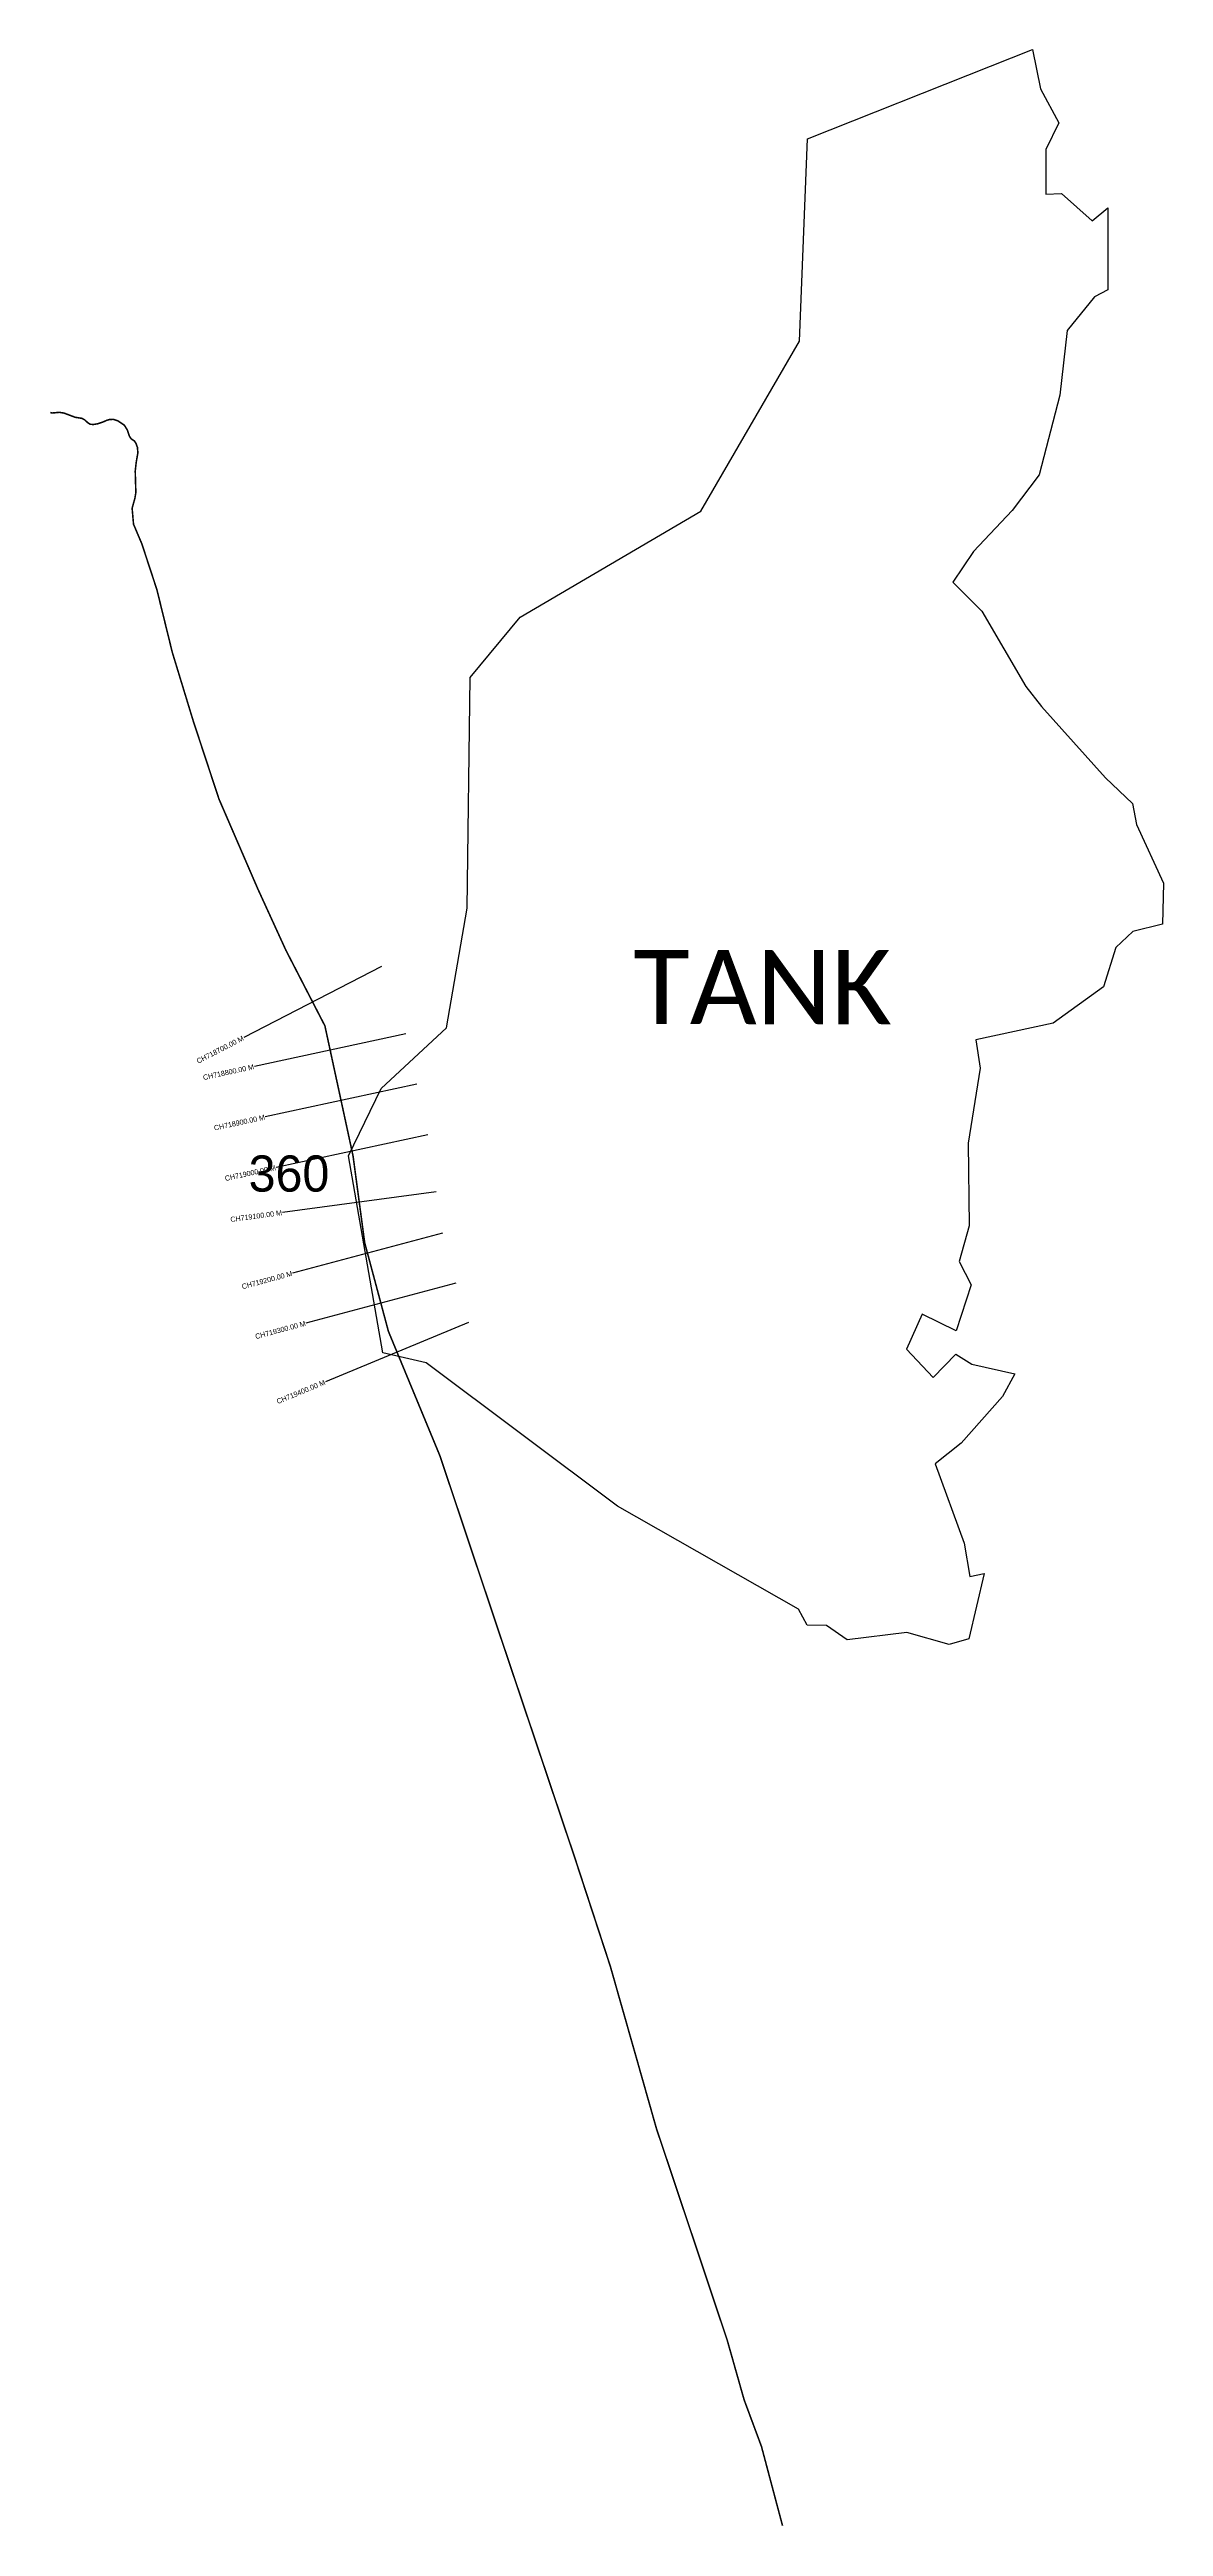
# Model space of a CAD drawing. Header units: metres. Extents: x 355286 to 357442, y 1743664 to 1748458.
import ezdxf
from ezdxf.enums import TextEntityAlignment as Align

# ---------------------------------------------------------------- set-up
doc = ezdxf.new("R2010")
doc.units = ezdxf.units.M
for name, color, linetype in [('CS', 134, 'Continuous'), ('CSMark', 6, 'Continuous'), ('NATURALLY PROTECTED', 3, 'Continuous'), ('VILLAGE NAME', 250, 'Continuous')]:
    doc.layers.add(name, color=color, linetype=linetype)

msp = doc.modelspace()

# ---------------------------------------------------------------- linework, layer by layer
at = {"color": 6}
for points in [[(357203.3, 1748381.8), (357239.2, 1748316.1), (357213.9, 1748264.1), (357213.8, 1748177.7), (357244, 1748179.3), (357303.8, 1748126.3), (357333.8, 1748151.6), (357333.8, 1747992.6), (357307.9, 1747979), (357255.2, 1747913.7), (357240.7, 1747788.8), (357201, 1747634.9), (357148.7, 1747565.7), (357074.2, 1747486.2), (357034, 1747427.2), (357090.3, 1747370.7), (357175, 1747224.8), (357205.2, 1747186), (357329.3, 1747048.4), (357381.6, 1746998.7), (357389.2, 1746958), (357441.6, 1746844.3), (357439.7, 1746764.8), (357382.4, 1746751.1), (357349.3, 1746720.2), (357325.2, 1746643.6), (357228.1, 1746573.2), (357078.6, 1746541.5), (357086.7, 1746486.5), (357063.4, 1746341.3), (357065.4, 1746181.1), (357045.9, 1746112.2), (357069.7, 1746067), (357040.3, 1745978.2), (356974.8, 1746010.3), (356944.3, 1745942.5), (356995.9, 1745888), (357039.4, 1745933.2), (357070.7, 1745913.7), (357153.7, 1745894.7), (357130.1, 1745851.2), (357050.3, 1745760.6), (356999.8, 1745720.7), (357055.9, 1745567), (357066.9, 1745502.6), (357094.5, 1745508.4), (357064.8, 1745382.3), (357026.7, 1745371.2), (356945, 1745394.4), (356829.7, 1745380), (356789.4, 1745407.6), (356751.8, 1745408.5), (356735.3, 1745439.5), (356385, 1745638.8), (356014.3, 1745916.4), (355930.8, 1745935.6), (355864.5, 1746316.8), (355927.5, 1746447.1), (356053.9, 1746564.4), (356094, 1746796.2), (356099.5, 1747242.1), (356196.2, 1747359), (356546.3, 1747564), (356736.9, 1747893.6), (356752.8, 1748284.6), (357106.9, 1748425.5), (357187.9, 1748457.7)], [(357187.9, 1748457.7), (357203.3, 1748381.8)]]:
    msp.add_lwpolyline(points, dxfattribs=at)
at = {"layer": 'CS'}
for p, q in [((355928, 1746683.3), (355661.4, 1746545.8)), ((355975.3, 1746553.1), (355682.1, 1746489.7)), ((355996.5, 1746455.4), (355703.2, 1746391.9)), ((356017.6, 1746357.6), (355724.4, 1746294.2)), ((356033.8, 1746246.9), (355736.4, 1746207)), ((356045.9, 1746167.1), (355756.1, 1746089.6)), ((356071.8, 1746070.5), (355782, 1745993)), ((356096.7, 1745994.3), (355819.5, 1745879.6))]:
    msp.add_line(p, q, dxfattribs=at)
at = {"layer": 'NATURALLY PROTECTED', "const_width": 3, "flags": 128}
msp.add_lwpolyline([(355287.1, 1747755.2), (355291.5, 1747754.3), (355304.4, 1747755.6), (355313.5, 1747754.2), (355335.3, 1747746), (355342.9, 1747744.8), (355348.2, 1747744), (355353.8, 1747741), (355359.1, 1747735.8), (355364.2, 1747732.6), (355370.4, 1747732), (355379, 1747733.5), (355388.5, 1747736.6), (355397, 1747740.4), (355401.8, 1747741.7), (355409.2, 1747742), (355418, 1747739.1), (355430.3, 1747730.8), (355436.2, 1747721.4), (355440.3, 1747709.2), (355444.1, 1747703.9), (355449.9, 1747700.1), (355453, 1747695.3), (355455.8, 1747687.6), (355456.6, 1747677.1), (355453.5, 1747659.5), (355451.5, 1747641.9), (355452.7, 1747600.5), (355450.9, 1747589.4), (355445.5, 1747569.9), (355448.2, 1747539.1), (355464.3, 1747501.1), (355493.4, 1747412.5), (355523.3, 1747290.9), (355564, 1747157.6), (355613.5, 1747007.4), (355688.5, 1746833.9), (355743.1, 1746714.6), (355818.6, 1746568.3), (355873.1, 1746316.3), (355895.6, 1746148.5), (355941.5, 1745977.1), (356041.4, 1745735.7), (356154.2, 1745398.7), (356301.1, 1744961.8), (356371, 1744748.3), (356426, 1744555), (356460.3, 1744434.1), (356524.9, 1744241.2), (356597.2, 1744024.9), (356630, 1743909.2), (356663.5, 1743819.1), (356704.3, 1743665.7)], dxfattribs=at)

# ---------------------------------------------------------------- texts
at = {"insert": (355671, 1746317.5), "char_height": 70, "attachment_point": 1}
msp.add_mtext_dynamic_manual_height_columns('360', width=95.172, gutter_width=1, heights=[0], dxfattribs=at)
at = {"layer": 'CSMark'}
for s, rotation, p in [('CH718700.00 M', 27.2765, (355660.5, 1746545.3)), ('CH718800.00 M', 12.2112, (355681.1, 1746489.4)), ('CH718900.00 M', 12.2112, (355702.3, 1746391.7)), ('CH719000.00 M', 12.2112, (355723.4, 1746294)), ('CH719100.00 M', 7.6475, (355735.4, 1746206.8)), ('CH719200.00 M', 14.9804, (355755.1, 1746089.3)), ('CH719300.00 M', 14.9804, (355781, 1745992.7)), ('CH719400.00 M', 22.4797, (355818.6, 1745879.2))]:
    msp.add_text(s, height=10, rotation=rotation, dxfattribs=at).set_placement(p, align=Align.MIDDLE_RIGHT)
at = {"layer": 'VILLAGE NAME', "insert": (356415.6, 1746715.3), "char_height": 143.7, "attachment_point": 1, "rotation": 359.9793}
msp.add_mtext_dynamic_manual_height_columns('{\\fCalibri|b0|i0|c0|p34;TANK}', width=1418, gutter_width=718.5, heights=[0], dxfattribs=at)

doc.saveas('drawing.dxf')
